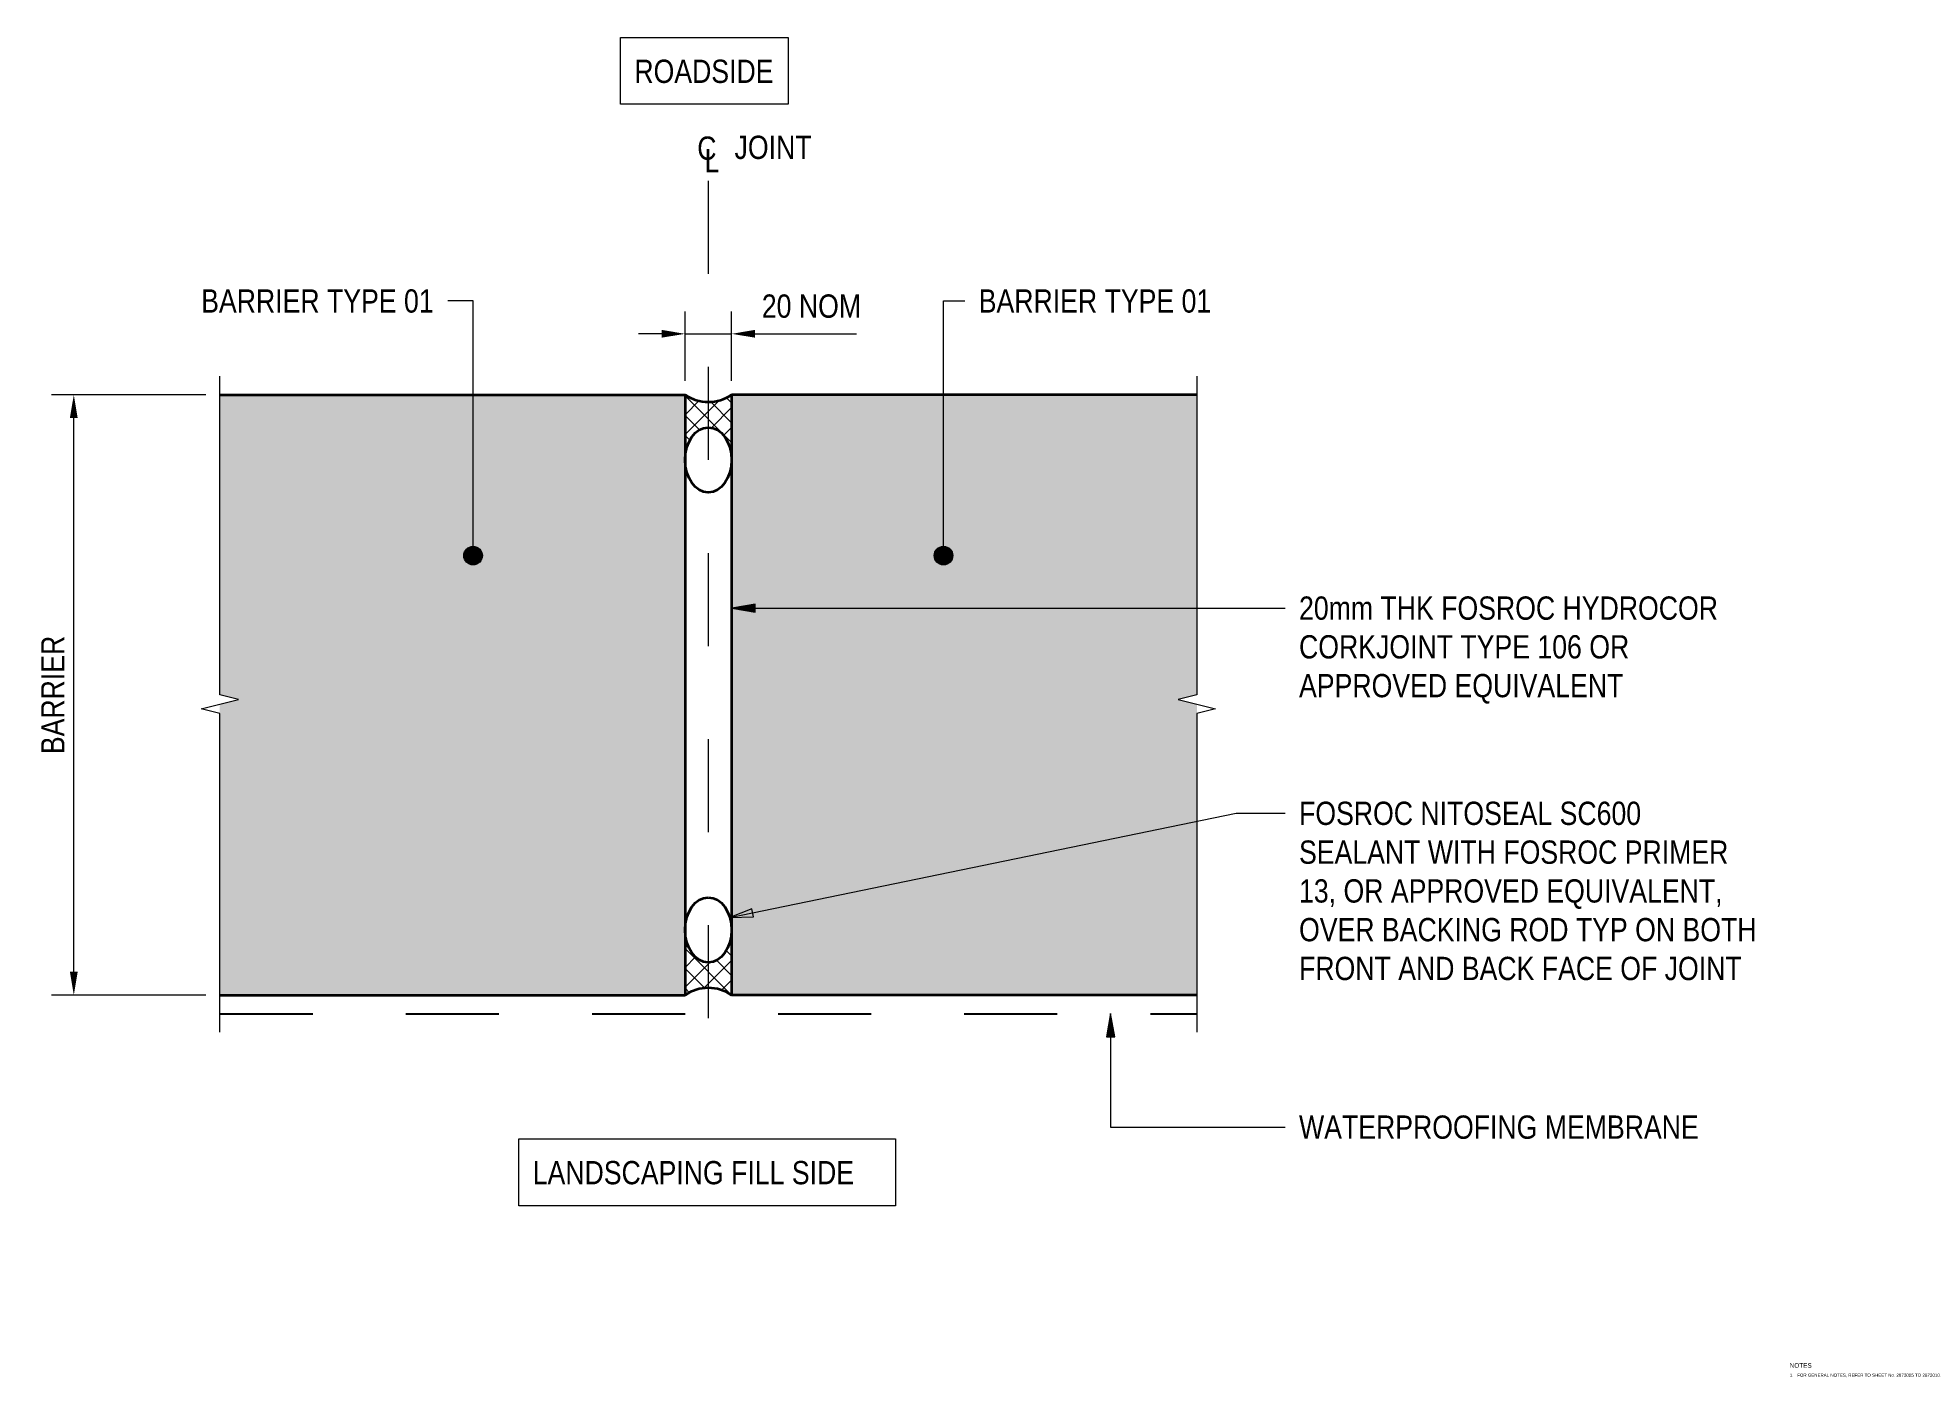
# Model space of a CAD drawing. Header units: metres. Extents: x 2 to 19, y 0 to 511.
# Drawn here: x 1.872 to 3.892, y 2.657 to 4.097 of the extents above; entities that cross this region are included whole.
import ezdxf

# ---------------------------------------------------------------- set-up
doc = ezdxf.new("R2010")
doc.units = ezdxf.units.M
doc.linetypes.add('JacobsCenter', pattern=[0.015, 0.009, -0.0015, 0.003, -0.0015])
doc.linetypes.add('JacobsDash', pattern=[0.0045, 0.003, -0.0015])
doc.layers.get('Defpoints').update_dxf_attribs({"color": 41})
for name, color, linetype, lineweight in [('A-ANNO-DIMS', 7, 'Continuous', 9), ('A-ANNO-NOTE', 7, 'Continuous', 9), ('A-DETL', 7, 'Continuous', 13), ('A-DETL-GENF', 7, 'Continuous', 9), ('G-ANNO-TEXT', 7, 'Continuous', 9)]:
    doc.layers.add(name, color=color, linetype=linetype, lineweight=lineweight)
doc.styles.add('Arial Narrow', font='ARIALN.TTF', dxfattribs={"height": 0.025})
doc.styles.add('Arial Narrow_1', font='ARIALN.TTF', dxfattribs={"height": 0.0025})
doc.styles.add('Arial Narrow_2', font='ARIALN.TTF', dxfattribs={"height": 0.0035})
doc.styles.add('Arial Narrow_3', font='ARIALN.TTF', dxfattribs={"height": 0.005})
doc.dimstyles.new('Dimension_Standard_T__mm_', dxfattribs={"dimscale": 0.3048, "dimtxt": 0.025586, "dimasz": 0.082021, "dimexe": 0.07874, "dimexo": 0.049213, "dimgap": 0.032808, "dimtad": 1, "dimdec": 0, "dimlfac": 1000, "dimzin": 0, "dimdsep": 46, "dimtxsty": 'Arial Narrow', "dimsah": 1, "dimcen": 0.09, "dimaunit": 1, "dimadec": 4, "dimazin": 0, "dimtfac": 1, "dimtdec": 4, "dimtix": 1, "dimtmove": 0, "dimatfit": 3, "dimfxl": 1, "dimtvp": 1, "dimtolj": 1, "dimtzin": 0, "dimlwd": 18, "dimlwe": 18, "dimarcsym": 2})
doc.dimstyles.new('Dimension_Standard_T__mm__1', dxfattribs={"dimscale": 0.3048, "dimtxt": 0.025586, "dimasz": 0.082021, "dimexe": 0.07874, "dimexo": 0.049213, "dimgap": 0.032808, "dimtad": 1, "dimdec": 0, "dimlfac": 1000, "dimzin": 0, "dimdsep": 46, "dimtxsty": 'Arial Narrow', "dimsah": 1, "dimcen": 0.09, "dimaunit": 1, "dimadec": 4, "dimazin": 0, "dimtfac": 1, "dimtdec": 4, "dimtix": 1, "dimtmove": 2, "dimatfit": 3, "dimfxl": 1, "dimtvp": 1, "dimtolj": 1, "dimtzin": 0, "dimlwd": 18, "dimlwe": 18, "dimarcsym": 2})
pattern_1 = [(45, (0, 0), (-0.0106066, 0.0106066), []), (135, (0, 0), (-0.0106066, -0.0106066), [])]

msp = doc.modelspace()

# ---------------------------------------------------------------- texts
at = {"layer": 'A-ANNO-NOTE', "insert": (2.6205, 3.9914), "char_height": 0.025, "attachment_point": 1, "style": 'Arial Narrow', "bg_fill": 3, "box_fill_scale": 1, "bg_fill_color": 256, "bg_fill_true_color": 13158600, "bg_fill_transparency": 0}
msp.add_mtext('JOINT', dxfattribs=at)
at = {"layer": 'G-ANNO-TEXT', "char_height": 0.025, "attachment_point": 1, "style": 'Arial Narrow', "bg_fill": 3, "box_fill_scale": 1, "bg_fill_color": 256, "bg_fill_transparency": 0}
for s, insert in [('BARRIER TYPE 01', (2.0473, 3.8263)), ('BARRIER TYPE 01', (2.8829, 3.8263)), ('20mm THK FOSROC HYDROCOR ', (3.2271, 3.4963)), ('CORKJOINT TYPE 106 OR ', (3.2271, 3.4547)), ('APPROVED EQUIVALENT', (3.2271, 3.413)), ('FOSROC NITOSEAL SC600 ', (3.2271, 3.2758)), ('SEALANT WITH FOSROC PRIMER ', (3.2271, 3.2341)), ('13, OR APPROVED EQUIVALENT, ', (3.2271, 3.1924)), ('FRONT AND BACK FACE OF JOINT', (3.2271, 3.1091)), ('WATERPROOFING MEMBRANE', (3.2271, 2.9386))]:
    msp.add_mtext(s, dxfattribs=dict(at, insert=insert))
at = {"layer": 'G-ANNO-TEXT', "insert": (3.7544, 2.6613), "char_height": 0.0035, "attachment_point": 1, "style": 'Arial Narrow_2', "bg_fill": 3, "box_fill_scale": 1, "bg_fill_color": 256, "bg_fill_true_color": 13158600, "bg_fill_transparency": 0}
msp.add_mtext('1.', dxfattribs=at)

# ---------------------------------------------------------------- blocks, each defined once
blk = doc.blocks.new('CS_DET_BreakLine_ViewScale - Std Break-5783561-DRG-2873155 - CONCRETE BARRIER TYPICAL BARRIER TYPE 01 JOINT')
at = {"layer": 'A-DETL-GENF'}
for p, q in [((0.3225, 0), (-0.02, 0)), ((0.3275, 0.02), (0.3225, 0)), ((0.3375, -0.02), (0.3275, 0.02)), ((0.3425, 0), (0.3375, -0.02)), ((0.685, 0), (0.3425, 0))]:
    blk.add_line(p, q, dxfattribs=at)
blk = doc.blocks.new('CS_DET_BreakLine_ViewScale - Std Break-5783562-DRG-2873155 - CONCRETE BARRIER TYPICAL BARRIER TYPE 01 JOINT')
at = {"layer": 'A-DETL-GENF'}
for p, q in [((-0.02, 0), (0.3225, 0)), ((0.3225, 0), (0.3275, -0.02)), ((0.3275, -0.02), (0.3375, 0.02)), ((0.3375, 0.02), (0.3425, 0)), ((0.3425, 0), (0.685, 0))]:
    blk.add_line(p, q, dxfattribs=at)
blk = doc.blocks.new('DIMBLOCK1-DRG-2873155 - CONCRETE BARRIER TYPICAL BARRIER TYPE 01 JOINT')
at = {"layer": 'A-ANNO-DIMS', "color": 0, "lineweight": 18, "transparency": 16777216}
for p, q in [((2.0523, 3.713), (1.8864, 3.713)), ((1.9104, 3.093), (1.9104, 3.688)), ((2.0523, 3.068), (1.8864, 3.068))]:
    blk.add_line(p, q, dxfattribs=at)
at = {"layer": 'A-ANNO-DIMS', "color": 0, "transparency": 16777216}
for points in [[(1.9062, 3.688), (1.9146, 3.688), (1.9104, 3.713)], [(1.9062, 3.093), (1.9146, 3.093), (1.9104, 3.068)]]:
    blk.add_solid(points, dxfattribs=at)
at = {"layer": 'Defpoints', "color": 0, "transparency": 16777216}
for p in [(1.9104, 3.713), (2.0673, 3.713), (2.0673, 3.068)]:
    blk.add_point(p, dxfattribs=at)
at = {"layer": 'A-ANNO-DIMS', "color": 0, "lineweight": 18, "transparency": 16777216, "insert": (1.8879, 3.3905), "char_height": 0.025, "width": 0.153027, "attachment_point": 5, "rotation": 90, "style": 'Arial Narrow'}
blk.add_mtext('\\A1;BARRIER', dxfattribs=at)
blk = doc.blocks.new('CS_Annot_Centreline Symbol3 - CS_Annot_Centreline Symbol-5619338-DRG-2873155 - CONCRETE BARRIER TYPICAL BARRIER TYPE 01 JOINT')
at = {"layer": 'A-ANNO-NOTE', "char_height": 0.0025, "attachment_point": 1, "style": 'Arial Narrow_1'}
for s, insert, width in [('C  ', (-0.00119, 0.00463), 0.0044093), ('L', (-0.00041, 0.00329), 0.0019241)]:
    blk.add_mtext(s, dxfattribs=dict(at, insert=insert, width=width))
blk = doc.blocks.new('DIMBLOCK2-DRG-2873155 - CONCRETE BARRIER TYPICAL BARRIER TYPE 01 JOINT')
at = {"layer": 'A-ANNO-DIMS', "color": 0, "lineweight": 18, "transparency": 16777216}
for p, q in [((2.5673, 3.728), (2.5673, 3.8025)), ((2.6173, 3.728), (2.6173, 3.8025)), ((2.5423, 3.7785), (2.5173, 3.7785)), ((2.5673, 3.7785), (2.6173, 3.7785)), ((2.6423, 3.7785), (2.6673, 3.7785))]:
    blk.add_line(p, q, dxfattribs=at)
at = {"layer": 'A-ANNO-DIMS', "color": 0, "transparency": 16777216}
for points in [[(2.5423, 3.7827), (2.5423, 3.7744), (2.5673, 3.7785)], [(2.6423, 3.7827), (2.6423, 3.7744), (2.6173, 3.7785)]]:
    blk.add_solid(points, dxfattribs=at)
at = {"layer": 'Defpoints', "color": 0, "transparency": 16777216}
for p in [(2.6173, 3.7785), (2.5673, 3.713), (2.6173, 3.713)]:
    blk.add_point(p, dxfattribs=at)
at = {"layer": 'A-ANNO-DIMS', "color": 0, "lineweight": 18, "transparency": 16777216, "insert": (2.6498, 3.8208), "char_height": 0.025, "width": 0.128173, "attachment_point": 1, "line_spacing_factor": 0.974696, "style": 'Arial Narrow'}
blk.add_mtext('\\A1;20 NOM', dxfattribs=at)

# ---------------------------------------------------------------- dimensions: what is measured, and where the dimension line sits
at = {"layer": 'A-ANNO-DIMS', "lineweight": 18}
dim = msp.add_linear_dim(base=(2.6173, 3.7785), p1=(2.5673, 3.713), p2=(2.6173, 3.713), text='20 NOM', dimstyle='Dimension_Standard_T__mm__1', override={"dimpost": '<>', "dimfxl": 0.05}, dxfattribs=at)
dim.commit()
dim.dimension.update_dxf_attribs({"geometry": 'DIMBLOCK2-DRG-2873155 - CONCRETE BARRIER TYPICAL BARRIER TYPE 01 JOINT', "text_midpoint": (2.7139, 3.8042), "dimtype": 160})
dim = msp.add_linear_dim(base=(1.9104, 3.713), p1=(2.0673, 3.068), p2=(2.0673, 3.713), angle=90, text='BARRIER', dimstyle='Dimension_Standard_T__mm_', override={"dimpost": '<>', "dimfxl": 0.645}, dxfattribs=at)
dim.commit()
dim.dimension.update_dxf_attribs({"geometry": 'DIMBLOCK1-DRG-2873155 - CONCRETE BARRIER TYPICAL BARRIER TYPE 01 JOINT', "text_midpoint": (1.8879, 3.3905)})

# ---------------------------------------------------------------- hatches: boundary and pattern name
at = {"layer": 'A-DETL-GENF', "true_color": 0xd8d8d8}
h = msp.add_hatch(color=254, dxfattribs=at)
h.paths.add_polyline_path([(2.6173, 3.068), (3.1173, 3.068), (3.1173, 3.3805), (3.0973, 3.3855), (3.1173, 3.3905), (3.1173, 3.713), (2.6173, 3.713), (2.6173, 3.1107)])
h.paths.add_polyline_path([(2.0673, 3.068), (2.5673, 3.068), (2.5673, 3.713), (2.0673, 3.713), (2.0673, 3.3905), (2.0873, 3.3855), (2.0673, 3.3805), (2.0673, 3.1107)])
at = {"layer": 'A-DETL-GENF'}
h = msp.add_hatch(dxfattribs=at)
h.set_pattern_fill('FP_1', color=256, style=0, pattern_type=2)
h.set_pattern_definition(pattern_1)
h.paths.add_polyline_path([(2.6173, 3.643), (2.6173, 3.713), (2.6079, 3.7082), (2.5976, 3.7058), (2.587, 3.7058), (2.5767, 3.7082), (2.5673, 3.713), (2.5673, 3.643), (2.5679, 3.6508), (2.5698, 3.6582), (2.5728, 3.6649), (2.5767, 3.6704), (2.5815, 3.6746), (2.587, 3.6772), (2.5923, 3.678), (2.5979, 3.6772), (2.6031, 3.6746), (2.6079, 3.6704), (2.6118, 3.6649), (2.6148, 3.6582), (2.6167, 3.6508)])
h = msp.add_hatch(dxfattribs=at)
h.set_pattern_fill('FP_1', color=256, style=0, pattern_type=2)
h.set_pattern_definition(pattern_1)
h.paths.add_polyline_path([(2.6173, 3.068), (2.6173, 3.138), (2.6167, 3.1302), (2.6148, 3.1228), (2.6118, 3.1162), (2.6079, 3.1107), (2.6031, 3.1065), (2.5976, 3.1039), (2.5923, 3.103), (2.5867, 3.1039), (2.5815, 3.1065), (2.5767, 3.1107), (2.5728, 3.1162), (2.5698, 3.1228), (2.5679, 3.1302), (2.5673, 3.138), (2.5673, 3.068), (2.5767, 3.0728), (2.587, 3.0753), (2.5979, 3.0752), (2.6079, 3.0728), (2.6167, 3.0684)])
at = {"layer": 'G-ANNO-TEXT'}
h = msp.add_hatch(color=256, dxfattribs=at)
edge = h.paths.add_edge_path()
edge.add_arc((2.3395, 3.5402), 0.01, 0, 360)
h = msp.add_hatch(color=256, dxfattribs=at)
edge = h.paths.add_edge_path()
edge.add_arc((2.845, 3.5402), 0.01, 0, 360)
for points in [[(2.6177, 3.4838), (2.6427, 3.4794), (2.6427, 3.4882)], [(2.6153, 3.1512), (2.6407, 3.152), (2.6389, 3.1606)], [(3.0246, 3.0481), (3.0202, 3.0231), (3.029, 3.0231)]]:
    msp.add_hatch(color=256, dxfattribs=at).paths.add_polyline_path(points)

# ---------------------------------------------------------------- linework, layer by layer
at = {"layer": 'A-DETL', "linetype": 'JacobsCenter'}
msp.add_line((2.5923, 3.943), (2.5923, 3.003), dxfattribs=at)
at = {"layer": 'A-DETL', "lineweight": 18}
msp.add_line((2.6667, 3.7785), (2.7517, 3.7785), dxfattribs=at)
at = {"layer": 'A-DETL', "lineweight": 35}
for p, q in [((2.0673, 3.713), (2.5673, 3.713)), ((2.5673, 3.713), (2.5673, 3.068)), ((2.6173, 3.713), (2.6173, 3.068)), ((3.1173, 3.713), (2.6173, 3.713)), ((2.0673, 3.068), (2.5673, 3.068)), ((3.1173, 3.068), (2.6173, 3.068))]:
    msp.add_line(p, q, dxfattribs=at)
at = {"layer": 'A-DETL', "linetype": 'JacobsDash', "lineweight": 25}
msp.add_line((2.0673, 3.048), (3.1173, 3.048), dxfattribs=at)
at = {"layer": 'A-DETL', "lineweight": 35}
for centre, start, end in [((2.5923, 3.7504), 236.251, 303.749), ((2.5923, 3.0306), 56.251, 123.749)]:
    msp.add_arc(centre, 0.045, start, end, dxfattribs=at)
for centre in [(2.5923, 3.643), (2.5923, 3.138)]:
    msp.add_ellipse(centre, major_axis=(0, 0.035), ratio=0.714286, dxfattribs=at)
at = {"layer": 'G-ANNO-TEXT'}
for p, q in [((2.3167, 3.8138), (2.3123, 3.8138)), ((2.3395, 3.8138), (2.3167, 3.8138)), ((2.3395, 3.5402), (2.3395, 3.8138)), ((2.845, 3.8138), (2.8679, 3.8138)), ((2.845, 3.5402), (2.845, 3.8138)), ((2.6427, 3.4882), (2.6177, 3.4838)), ((2.6177, 3.4838), (2.6427, 3.4794)), ((2.6177, 3.4838), (3.2121, 3.4838)), ((2.6427, 3.4794), (2.6427, 3.4882)), ((2.6153, 3.1512), (3.1594, 3.2633)), ((3.1594, 3.2633), (3.2121, 3.2633)), ((2.6389, 3.1606), (2.6153, 3.1512)), ((2.6153, 3.1512), (2.6407, 3.152)), ((2.6407, 3.152), (2.6389, 3.1606)), ((3.0246, 3.0481), (3.0202, 3.0231)), ((3.029, 3.0231), (3.0246, 3.0481)), ((3.0246, 3.0481), (3.0246, 2.9261)), ((3.0202, 3.0231), (3.029, 3.0231)), ((3.0246, 2.9261), (3.2121, 2.9261))]:
    msp.add_line(p, q, dxfattribs=at)
at = {"layer": 'G-ANNO-TEXT', "lineweight": 18, "flags": 128}
for points in [[(2.4978, 4.0968), (2.678, 4.0968), (2.678, 4.0251), (2.4978, 4.0251)], [(2.3886, 2.9134), (2.7936, 2.9134), (2.7936, 2.8417), (2.3886, 2.8417)]]:
    msp.add_lwpolyline(points, close=True, dxfattribs=at)
at = {"layer": 'G-ANNO-TEXT'}
for centre in [(2.3395, 3.5402), (2.845, 3.5402)]:
    msp.add_circle(centre, 0.01, dxfattribs=at)

# ---------------------------------------------------------------- block references
at = {"layer": 'A-ANNO-NOTE', "xscale": 10, "yscale": 10, "zscale": 10}
msp.add_blockref('CS_Annot_Centreline Symbol3 - CS_Annot_Centreline Symbol-5619338-DRG-2873155 - CONCRETE BARRIER TYPICAL BARRIER TYPE 01 JOINT', (2.5923, 3.9442), dxfattribs=at)
at = {"layer": 'A-DETL-GENF', "rotation": 269.9999999999999}
for name, p in [('CS_DET_BreakLine_ViewScale - Std Break-5783561-DRG-2873155 - CONCRETE BARRIER TYPICAL BARRIER TYPE 01 JOINT', (2.0673, 3.713)), ('CS_DET_BreakLine_ViewScale - Std Break-5783562-DRG-2873155 - CONCRETE BARRIER TYPICAL BARRIER TYPE 01 JOINT', (3.1173, 3.713))]:
    msp.add_blockref(name, p, dxfattribs=at)

msp.set_redraw_order([(e.dxf.handle, doc.entitydb.next_handle()) for e in msp.query("TEXT MTEXT ATTDEF DIMENSION ARC_DIMENSION")])  # texts and dimensions are drawn at this point

# ---------------------------------------------------------------- next in the draw order: texts
at = {"layer": 'G-ANNO-TEXT', "lineweight": 18, "char_height": 0.025, "attachment_point": 1, "style": 'Arial Narrow', "bg_fill": 3, "box_fill_scale": 1, "bg_fill_color": 256, "bg_fill_transparency": 0}
for s, insert in [('ROADSIDE', (2.5128, 4.0731)), ('LANDSCAPING FILL SIDE', (2.4036, 2.8897))]:
    msp.add_mtext(s, dxfattribs=dict(at, insert=insert))
at = {"layer": 'G-ANNO-TEXT', "insert": (3.2271, 3.1508), "char_height": 0.025, "attachment_point": 1, "style": 'Arial Narrow', "bg_fill": 3, "box_fill_scale": 1, "bg_fill_color": 256, "bg_fill_transparency": 0}
msp.add_mtext('OVER BACKING ROD TYP ON BOTH ', dxfattribs=at)
at = {"layer": 'G-ANNO-TEXT', "insert": (3.7624, 2.6613), "char_height": 0.0035, "attachment_point": 1, "style": 'Arial Narrow_2', "bg_fill": 3, "box_fill_scale": 1, "bg_fill_color": 256, "bg_fill_true_color": 13158600, "bg_fill_transparency": 0}
msp.add_mtext('FOR GENERAL NOTES, REFER TO SHEET No. 2873005 TO 2873010.', dxfattribs=at)

# ---------------------------------------------------------------- next in the draw order: texts
at = {"layer": 'G-ANNO-TEXT', "insert": (3.7544, 2.6725), "char_height": 0.005, "attachment_point": 1, "style": 'Arial Narrow_3', "bg_fill": 3, "box_fill_scale": 1, "bg_fill_color": 256, "bg_fill_true_color": 13158600, "bg_fill_transparency": 0}
msp.add_mtext('NOTES', dxfattribs=at)

doc.saveas('drawing.dxf')
